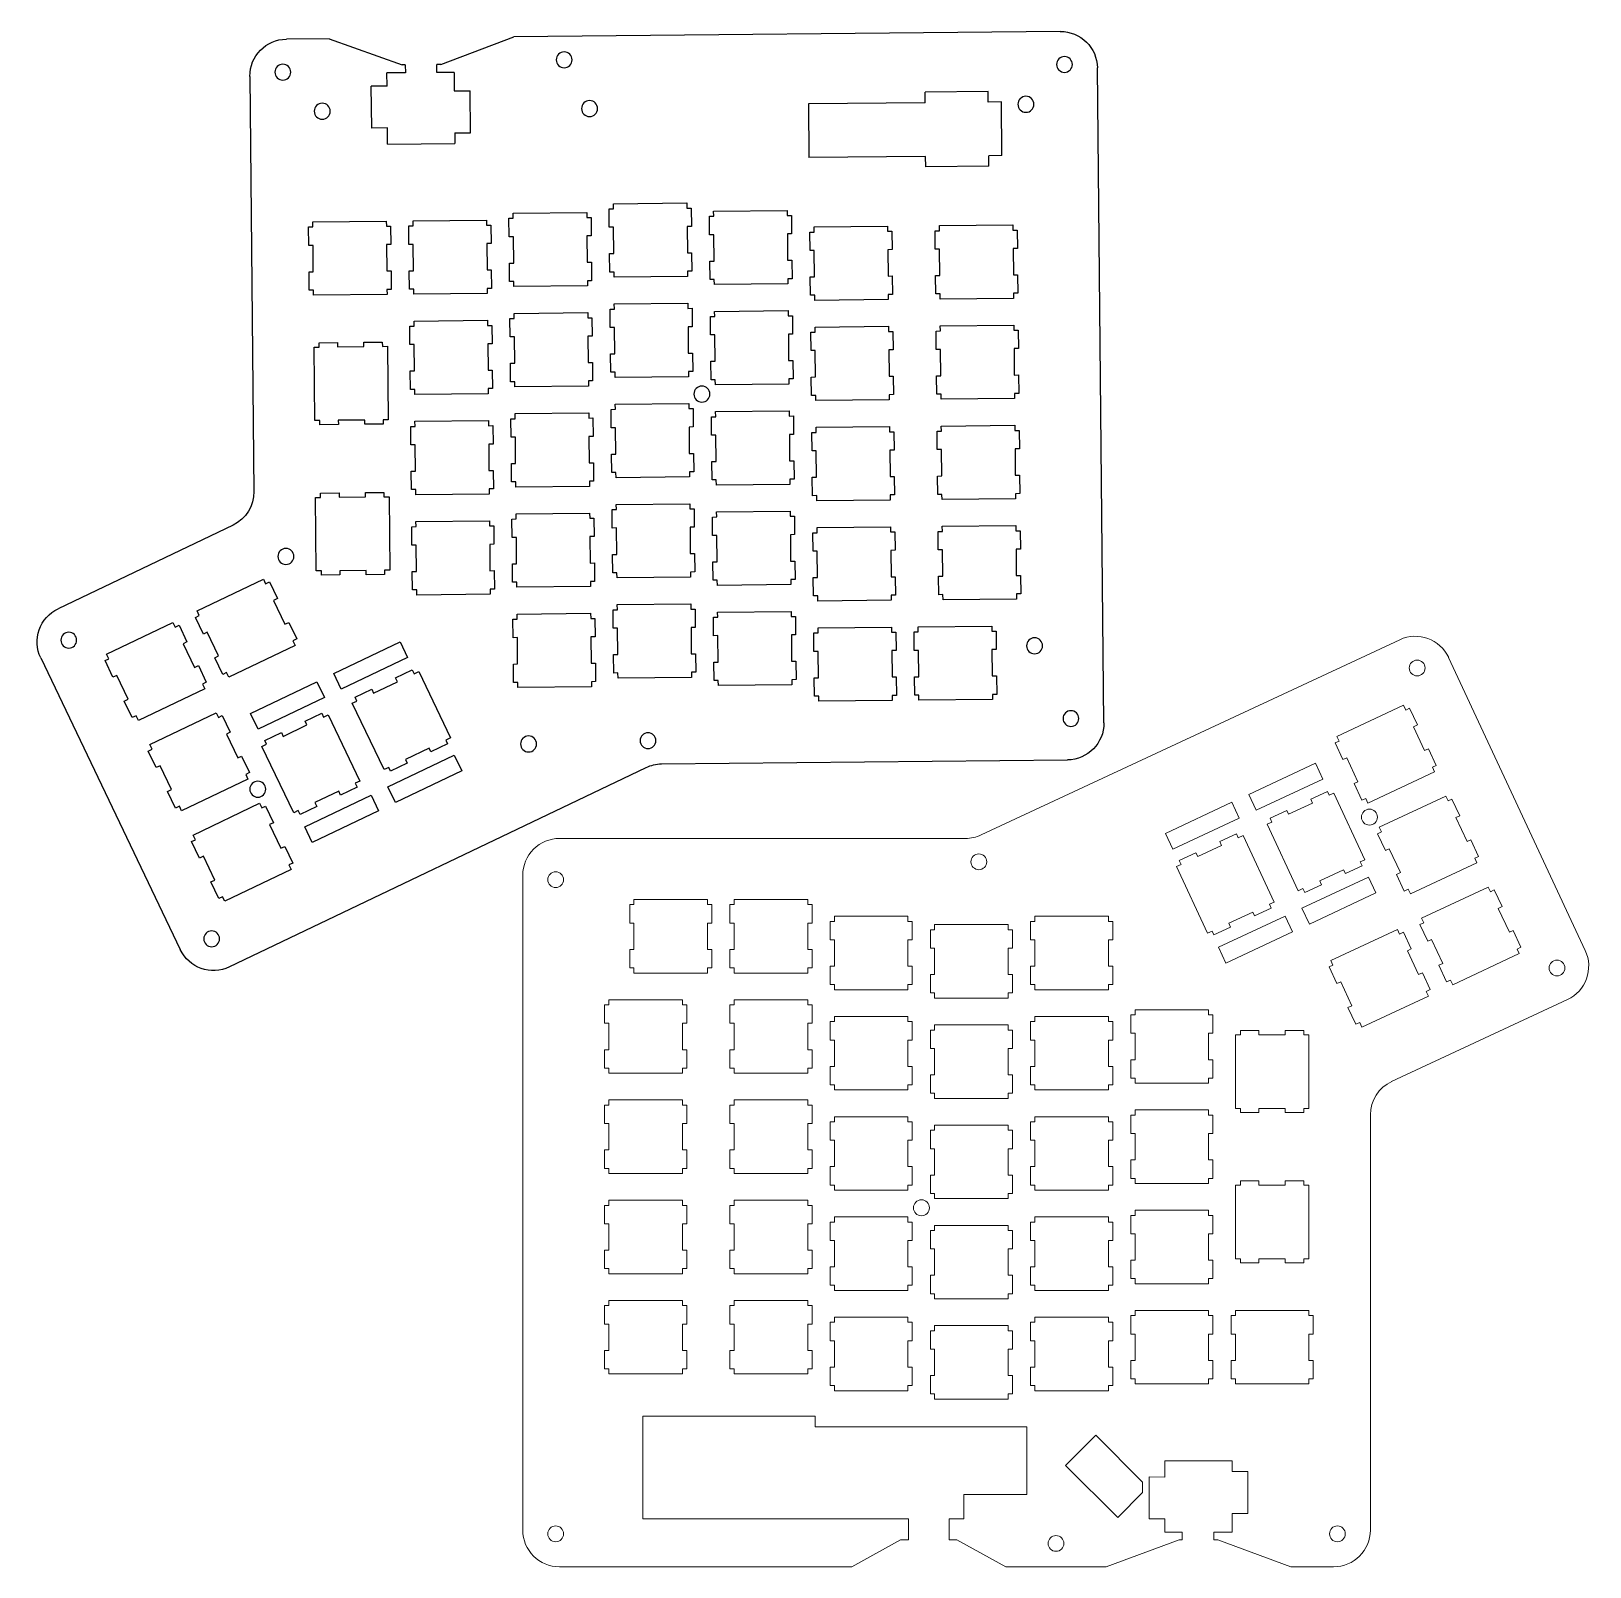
# Model space of a CAD drawing. Header units: millimetres. Extents: x 5 to 301, y 6 to 298.
import ezdxf

# ---------------------------------------------------------------- set-up
doc = ezdxf.new("R2010")
doc.units = ezdxf.units.MM
doc.layers.get('0').update_dxf_attribs({"lineweight": 25, "true_color": 0xffffff})

# ---------------------------------------------------------------- blocks, each defined once
blk = doc.blocks.new('Left_Layer 3')
at = {"color": 1, "true_color": 0xff0000}
for p, q in [((-71.28, 69.98), (32.59, 69.98)), ((46.47, 64.86), (32.59, 69.98)), ((67.69, 69.98), (53.81, 64.86)), ((67.69, 69.98), (75.8, 69.98)), ((-78.28, -61.45), (-78.28, 62.98)), ((43.98, 63.36), (43.98, 59.82)), ((43.98, 63.36), (47.25, 63.36)), ((46.47, 64.86), (47.25, 64.86)), ((47.25, 63.36), (47.25, 64.86)), ((53.25, 64.86), (53.81, 64.86)), ((53.25, 64.86), (53.25, 63.36)), ((53.25, 63.36), (56.75, 63.36)), ((56.75, 60.86), (56.75, 63.36)), ((82.8, 62.98), (82.8, -15.91)), ((43.98, 59.82), (40.99, 59.82)), ((40.99, 51.86), (40.99, 59.82)), ((56.75, 60.86), (59.75, 60.86)), ((59.75, 52.9), (59.75, 60.86)), ((-59.97, 56.71), (-57.47, 56.71)), ((-59.97, 46.51), (-59.97, 56.71)), ((-57.47, 56.71), (-57.47, 58.71)), ((-57.47, 58.71), (-45.47, 58.71)), ((-45.47, 56.71), (-45.47, 58.71)), ((-45.47, 56.71), (-23.28, 56.71)), ((-23.28, 56.71), (-23.28, 46.51)), ((43.98, 51.86), (40.99, 51.86)), ((43.98, 51.86), (43.98, 49.86)), ((56.75, 49.86), (56.75, 52.91)), ((56.75, 52.91), (59.75, 52.9)), ((56.75, 49.86), (43.98, 49.86)), ((-59.97, 46.51), (-57.47, 46.51)), ((-57.47, 44.51), (-57.47, 46.51)), ((-57.47, 44.51), (-45.47, 44.51)), ((-45.47, 44.51), (-45.47, 46.51)), ((-45.47, 46.51), (-23.28, 46.51)), ((-5.08, 36.5), (-19.05, 36.5)), ((-19.05, 36.5), (-19.05, 35.52)), ((-5.08, 35.52), (-5.08, 36.5)), ((0, 37.12), (-0.81, 37.12)), ((-0.81, 37.12), (-0.81, 33.62)), ((13.97, 38.1), (0, 38.1)), ((0, 38.1), (0, 37.12)), ((13.97, 37.12), (13.97, 38.1)), ((14.78, 37.12), (13.97, 37.12)), ((14.78, 33.62), (14.78, 37.12)), ((33.02, 36.5), (19.05, 36.5)), ((19.05, 36.5), (19.05, 35.52)), ((33.02, 35.52), (33.02, 36.5)), ((-47.94, 33.32), (-61.91, 33.32)), ((-61.91, 33.32), (-61.91, 32.34)), ((-47.94, 32.34), (-47.94, 33.32)), ((-24.13, 33.32), (-38.1, 33.32)), ((-38.1, 33.32), (-38.1, 32.34)), ((-24.13, 32.34), (-24.13, 33.32)), ((-19.05, 35.52), (-19.86, 35.52)), ((-19.86, 35.52), (-19.86, 32.02)), ((-4.27, 35.52), (-5.08, 35.52)), ((-4.27, 32.02), (-4.27, 35.52)), ((-0.81, 33.62), (0, 33.62)), ((0, 33.62), (0, 28.61)), ((13.97, 28.61), (13.97, 33.62)), ((13.97, 33.62), (14.78, 33.62)), ((19.05, 35.52), (18.24, 35.52)), ((18.24, 35.52), (18.24, 32.02)), ((33.83, 35.52), (33.02, 35.52)), ((33.83, 32.02), (33.83, 35.52)), ((38.1, 34.25), (37.29, 34.25)), ((37.29, 34.25), (37.29, 30.75)), ((52.07, 35.23), (38.1, 35.23)), ((38.1, 35.23), (38.1, 34.25)), ((52.07, 34.25), (52.07, 35.23)), ((52.88, 34.25), (52.07, 34.25)), ((52.88, 30.75), (52.88, 34.25)), ((57.15, 34.25), (56.34, 34.25)), ((56.34, 34.25), (56.34, 30.75)), ((57.15, 35.23), (57.15, 34.25)), ((71.12, 35.23), (57.15, 35.23)), ((71.12, 34.25), (71.12, 35.23)), ((71.93, 34.25), (71.12, 34.25)), ((71.93, 30.75), (71.93, 34.25)), ((-61.91, 32.34), (-62.73, 32.34)), ((-62.73, 32.34), (-62.73, 28.84)), ((-47.13, 32.34), (-47.94, 32.34)), ((-47.13, 28.84), (-47.13, 32.34)), ((-38.1, 32.34), (-38.91, 32.34)), ((-38.91, 32.34), (-38.91, 28.84)), ((-23.32, 32.34), (-24.13, 32.34)), ((-23.32, 28.84), (-23.32, 32.34)), ((-19.86, 32.02), (-19.05, 32.02)), ((-19.05, 32.02), (-19.05, 27.01)), ((-5.08, 27.01), (-5.08, 32.02)), ((-5.08, 32.02), (-4.27, 32.02)), ((18.24, 32.02), (19.05, 32.02)), ((19.05, 32.02), (19.05, 27.01)), ((33.02, 27.01), (33.02, 32.02)), ((33.02, 32.02), (33.83, 32.02)), ((37.29, 30.75), (38.1, 30.75)), ((38.1, 30.75), (38.1, 25.74)), ((52.07, 25.74), (52.07, 30.75)), ((52.07, 30.75), (52.88, 30.75)), ((56.34, 30.75), (57.15, 30.75)), ((57.15, 30.75), (57.15, 25.74)), ((71.12, 25.74), (71.12, 30.75)), ((71.12, 30.75), (71.93, 30.75)), ((-62.73, 28.84), (-61.91, 28.84)), ((-61.91, 28.84), (-61.91, 23.84)), ((-47.94, 23.84), (-47.94, 28.84)), ((-47.94, 28.84), (-47.13, 28.84)), ((-38.91, 28.84), (-38.1, 28.84)), ((-38.1, 28.84), (-38.1, 23.84)), ((-24.13, 23.84), (-24.13, 28.84)), ((-24.13, 28.84), (-23.32, 28.84)), ((-19.05, 27.01), (-19.86, 27.01)), ((-19.86, 27.01), (-19.86, 23.51)), ((-4.27, 27.01), (-5.08, 27.01)), ((-4.27, 23.51), (-4.27, 27.01)), ((0, 28.61), (-0.81, 28.61)), ((-0.81, 28.61), (-0.81, 25.11)), ((14.78, 28.61), (13.97, 28.61)), ((14.78, 25.11), (14.78, 28.61)), ((19.05, 27.01), (18.24, 27.01)), ((18.24, 27.01), (18.24, 23.51)), ((33.83, 27.01), (33.02, 27.01)), ((33.83, 23.51), (33.83, 27.01)), ((-61.91, 23.84), (-62.73, 23.84)), ((-62.73, 23.84), (-62.73, 20.34)), ((-47.13, 23.84), (-47.94, 23.84)), ((-47.13, 20.34), (-47.13, 23.84)), ((-38.1, 23.84), (-38.91, 23.84)), ((-38.91, 23.84), (-38.91, 20.34)), ((-23.32, 23.84), (-24.13, 23.84)), ((-23.32, 20.34), (-23.32, 23.84)), ((-0.81, 25.11), (0, 25.11)), ((0, 25.11), (0, 24.13)), ((0, 24.13), (13.97, 24.13)), ((13.97, 24.13), (13.97, 25.11)), ((13.97, 25.11), (14.78, 25.11)), ((38.1, 25.74), (37.29, 25.74)), ((37.29, 25.74), (37.29, 22.24)), ((52.88, 25.74), (52.07, 25.74)), ((52.88, 22.24), (52.88, 25.74)), ((57.15, 25.74), (56.34, 25.74)), ((56.34, 25.74), (56.34, 22.24)), ((71.93, 25.74), (71.12, 25.74)), ((71.93, 22.24), (71.93, 25.74)), ((-19.86, 23.51), (-19.05, 23.51)), ((-19.05, 23.51), (-19.05, 22.53)), ((-19.05, 22.53), (-5.08, 22.53)), ((-5.08, 22.53), (-5.08, 23.51)), ((-5.08, 23.51), (-4.27, 23.51)), ((18.24, 23.51), (19.05, 23.51)), ((19.05, 23.51), (19.05, 22.53)), ((19.05, 22.53), (33.02, 22.53)), ((33.02, 22.53), (33.02, 23.51)), ((33.02, 23.51), (33.83, 23.51)), ((37.29, 22.24), (38.1, 22.24)), ((38.1, 22.24), (38.1, 21.26)), ((38.1, 21.26), (52.07, 21.26)), ((52.07, 21.26), (52.07, 22.24)), ((52.07, 22.24), (52.88, 22.24)), ((56.34, 22.24), (57.15, 22.24)), ((57.15, 22.24), (57.15, 21.26)), ((57.15, 21.26), (71.12, 21.26)), ((71.12, 21.26), (71.12, 22.24)), ((71.12, 22.24), (71.93, 22.24)), ((-62.73, 20.34), (-61.91, 20.34)), ((-61.91, 20.34), (-61.91, 19.35)), ((-61.91, 19.35), (-47.94, 19.35)), ((-47.94, 19.35), (-47.94, 20.34)), ((-47.94, 20.34), (-47.13, 20.34)), ((-38.91, 20.34), (-38.1, 20.34)), ((-38.1, 20.34), (-38.1, 19.35)), ((-38.1, 19.35), (-24.13, 19.35)), ((-24.13, 19.35), (-24.13, 20.34)), ((-24.13, 20.34), (-23.32, 20.34)), ((0, 18.07), (-0.81, 18.07)), ((-0.81, 18.07), (-0.81, 14.57)), ((13.97, 19.05), (0, 19.05)), ((0, 19.05), (0, 18.07)), ((13.97, 18.07), (13.97, 19.05)), ((14.78, 18.07), (13.97, 18.07)), ((14.78, 14.57), (14.78, 18.07)), ((-19.05, 16.47), (-19.86, 16.47)), ((-19.86, 16.47), (-19.86, 12.97)), ((-5.08, 17.45), (-19.05, 17.45)), ((-19.05, 17.45), (-19.05, 16.47)), ((-5.08, 16.47), (-5.08, 17.45)), ((-4.27, 16.47), (-5.08, 16.47)), ((-4.27, 12.97), (-4.27, 16.47)), ((19.05, 16.47), (18.24, 16.47)), ((18.24, 16.47), (18.24, 12.97)), ((33.02, 17.45), (19.05, 17.45)), ((19.05, 17.45), (19.05, 16.47)), ((33.02, 16.47), (33.02, 17.45)), ((33.83, 16.47), (33.02, 16.47)), ((33.83, 12.97), (33.83, 16.47)), ((38.1, 15.2), (37.29, 15.2)), ((37.29, 15.2), (37.29, 11.7)), ((52.07, 16.18), (38.1, 16.18)), ((38.1, 16.18), (38.1, 15.2)), ((52.07, 15.2), (52.07, 16.18)), ((52.88, 15.2), (52.07, 15.2)), ((52.88, 11.7), (52.88, 15.2)), ((-61.91, 13.3), (-62.73, 13.3)), ((-62.73, 13.3), (-62.73, 9.8)), ((-47.94, 14.28), (-61.91, 14.28)), ((-61.91, 14.28), (-61.91, 13.3)), ((-47.94, 13.3), (-47.94, 14.28)), ((-47.13, 13.3), (-47.94, 13.3)), ((-47.13, 9.8), (-47.13, 13.3)), ((-38.1, 13.3), (-38.91, 13.3)), ((-38.91, 13.3), (-38.91, 9.8)), ((-24.13, 14.28), (-38.1, 14.28)), ((-38.1, 14.28), (-38.1, 13.3)), ((-24.13, 13.3), (-24.13, 14.28)), ((-23.32, 13.3), (-24.13, 13.3)), ((-23.32, 9.8), (-23.32, 13.3)), ((-19.86, 12.97), (-19.05, 12.97)), ((-19.05, 12.97), (-19.05, 7.96)), ((-5.08, 7.96), (-5.08, 12.97)), ((-5.08, 12.97), (-4.27, 12.97)), ((-0.81, 14.57), (0, 14.57)), ((0, 14.57), (0, 9.56)), ((13.97, 9.56), (13.97, 14.57)), ((13.97, 14.57), (14.78, 14.57)), ((18.24, 12.97), (19.05, 12.97)), ((19.05, 12.97), (19.05, 7.96)), ((33.02, 7.96), (33.02, 12.97)), ((33.02, 12.97), (33.83, 12.97)), ((61.63, 12.23), (58.13, 12.23)), ((58.13, 12.23), (58.13, 11.42)), ((61.63, 11.42), (61.63, 12.23)), ((70.14, 12.23), (66.64, 12.23)), ((66.64, 12.23), (66.64, 11.42)), ((70.14, 11.42), (70.14, 12.23)), ((-62.73, 9.8), (-61.91, 9.8)), ((-61.91, 9.8), (-61.91, 4.79)), ((-47.94, 4.79), (-47.94, 9.8)), ((-47.94, 9.8), (-47.13, 9.8)), ((-38.91, 9.8), (-38.1, 9.8)), ((-38.1, 9.8), (-38.1, 4.79)), ((-24.13, 4.79), (-24.13, 9.8)), ((-24.13, 9.8), (-23.32, 9.8)), ((0, 9.56), (-0.81, 9.56)), ((-0.81, 9.56), (-0.81, 6.06)), ((14.78, 9.56), (13.97, 9.56)), ((14.78, 6.06), (14.78, 9.56)), ((37.29, 11.7), (38.1, 11.7)), ((38.1, 11.7), (38.1, 6.69)), ((52.07, 6.69), (52.07, 11.7)), ((52.07, 11.7), (52.88, 11.7)), ((58.13, 11.42), (57.15, 11.42)), ((57.15, 11.42), (57.15, -2.55)), ((66.64, 11.42), (61.63, 11.42)), ((71.12, 11.42), (70.14, 11.42)), ((71.12, -2.55), (71.12, 11.42)), ((-19.05, 7.96), (-19.86, 7.96)), ((-19.86, 7.96), (-19.86, 4.46)), ((-4.27, 7.96), (-5.08, 7.96)), ((-4.27, 4.46), (-4.27, 7.96)), ((-0.81, 6.06), (0, 6.06)), ((0, 6.06), (0, 5.08)), ((13.97, 5.08), (13.97, 6.06)), ((13.97, 6.06), (14.78, 6.06)), ((19.05, 7.96), (18.24, 7.96)), ((18.24, 7.96), (18.24, 4.46)), ((33.83, 7.96), (33.02, 7.96)), ((33.83, 4.46), (33.83, 7.96)), ((38.1, 6.69), (37.29, 6.69)), ((37.29, 6.69), (37.29, 3.19)), ((52.88, 6.69), (52.07, 6.69)), ((52.88, 3.19), (52.88, 6.69)), ((-61.91, 4.79), (-62.73, 4.79)), ((-62.73, 4.79), (-62.73, 1.29)), ((-47.13, 4.79), (-47.94, 4.79)), ((-47.13, 1.29), (-47.13, 4.79)), ((-38.1, 4.79), (-38.91, 4.79)), ((-38.91, 4.79), (-38.91, 1.29)), ((-23.32, 4.79), (-24.13, 4.79)), ((-23.32, 1.29), (-23.32, 4.79)), ((-19.86, 4.46), (-19.05, 4.46)), ((-19.05, 4.46), (-19.05, 3.48)), ((-19.05, 3.48), (-5.08, 3.48)), ((-5.08, 3.48), (-5.08, 4.46)), ((-5.08, 4.46), (-4.27, 4.46)), ((0, 5.08), (13.97, 5.08)), ((18.24, 4.46), (19.05, 4.46)), ((19.05, 4.46), (19.05, 3.48)), ((19.05, 3.48), (33.02, 3.48)), ((33.02, 3.48), (33.02, 4.46)), ((33.02, 4.46), (33.83, 4.46)), ((37.29, 3.19), (38.1, 3.19)), ((38.1, 3.19), (38.1, 2.21)), ((52.07, 2.21), (52.07, 3.19)), ((52.07, 3.19), (52.88, 3.19)), ((-62.73, 1.29), (-61.91, 1.29)), ((-61.91, 1.29), (-61.91, 0.31)), ((-61.91, 0.31), (-47.94, 0.31)), ((-47.94, 0.31), (-47.94, 1.29)), ((-47.94, 1.29), (-47.13, 1.29)), ((-38.91, 1.29), (-38.1, 1.29)), ((-38.1, 1.29), (-38.1, 0.31)), ((-38.1, 0.31), (-24.13, 0.31)), ((-24.13, 0.31), (-24.13, 1.29)), ((-24.13, 1.29), (-23.32, 1.29)), ((13.97, 0), (0, 0)), ((0, 0), (0, -0.98)), ((38.1, 2.21), (52.07, 2.21)), ((-19.05, -2.58), (-19.86, -2.58)), ((-19.86, -2.58), (-19.86, -6.08)), ((-5.08, -1.6), (-19.05, -1.6)), ((-19.05, -1.6), (-19.05, -2.58)), ((-5.08, -2.58), (-5.08, -1.6)), ((-4.27, -2.58), (-5.08, -2.58)), ((-4.27, -6.08), (-4.27, -2.58)), ((0, -0.98), (-0.81, -0.98)), ((-0.81, -0.98), (-0.81, -4.48)), ((13.97, -0.98), (13.97, 0)), ((14.78, -0.98), (13.97, -0.98)), ((14.78, -4.48), (14.78, -0.98)), ((19.05, -2.58), (18.24, -2.58)), ((18.24, -2.58), (18.24, -6.08)), ((33.02, -1.6), (19.05, -1.6)), ((19.05, -1.6), (19.05, -2.58)), ((33.02, -2.58), (33.02, -1.6)), ((33.83, -2.58), (33.02, -2.58)), ((33.83, -6.08), (33.83, -2.58)), ((52.07, -2.87), (38.1, -2.87)), ((38.1, -2.87), (38.1, -3.85)), ((52.07, -3.85), (52.07, -2.87)), ((57.15, -2.55), (58.13, -2.55)), ((58.13, -2.55), (58.13, -3.36)), ((61.63, -3.36), (61.63, -2.55)), ((61.63, -2.55), (66.64, -2.55)), ((66.64, -2.55), (66.64, -3.36)), ((70.14, -3.36), (70.14, -2.55)), ((70.14, -2.55), (71.12, -2.55)), ((-61.91, -5.75), (-62.73, -5.75)), ((-62.73, -5.75), (-62.73, -9.25)), ((-47.94, -4.77), (-61.91, -4.77)), ((-61.91, -4.77), (-61.91, -5.75)), ((-47.94, -5.75), (-47.94, -4.77)), ((-47.13, -5.75), (-47.94, -5.75)), ((-47.13, -9.25), (-47.13, -5.75)), ((-38.1, -5.75), (-38.91, -5.75)), ((-38.91, -5.75), (-38.91, -9.25)), ((-24.13, -4.77), (-38.1, -4.77)), ((-38.1, -4.77), (-38.1, -5.75)), ((-24.13, -5.75), (-24.13, -4.77)), ((-23.32, -5.75), (-24.13, -5.75)), ((-23.32, -9.25), (-23.32, -5.75)), ((-0.81, -4.48), (0, -4.48)), ((0, -4.48), (0, -9.49)), ((13.97, -9.49), (13.97, -4.48)), ((13.97, -4.48), (14.78, -4.48)), ((38.1, -3.85), (37.29, -3.85)), ((37.29, -3.85), (37.29, -7.35)), ((52.88, -3.85), (52.07, -3.85)), ((52.88, -7.35), (52.88, -3.85)), ((58.13, -3.36), (61.63, -3.36)), ((66.64, -3.36), (70.14, -3.36)), ((-19.86, -6.08), (-19.05, -6.08)), ((-19.05, -6.08), (-19.05, -11.09)), ((-5.08, -11.09), (-5.08, -6.08)), ((-5.08, -6.08), (-4.27, -6.08)), ((18.24, -6.08), (19.05, -6.08)), ((19.05, -6.08), (19.05, -11.09)), ((33.02, -11.09), (33.02, -6.08)), ((33.02, -6.08), (33.83, -6.08)), ((37.29, -7.35), (38.1, -7.35)), ((38.1, -7.35), (38.1, -12.36)), ((52.07, -12.36), (52.07, -7.35)), ((52.07, -7.35), (52.88, -7.35)), ((-62.73, -9.25), (-61.91, -9.25)), ((-61.91, -9.25), (-61.91, -14.26)), ((-47.94, -14.26), (-47.94, -9.25)), ((-47.94, -9.25), (-47.13, -9.25)), ((-38.91, -9.25), (-38.1, -9.25)), ((-38.1, -9.25), (-38.1, -14.26)), ((-24.13, -14.26), (-24.13, -9.25)), ((-24.13, -9.25), (-23.32, -9.25)), ((-19.05, -11.09), (-19.86, -11.09)), ((-19.86, -11.09), (-19.86, -14.59)), ((-4.27, -11.09), (-5.08, -11.09)), ((-4.27, -14.59), (-4.27, -11.09)), ((0, -9.49), (-0.81, -9.49)), ((-0.81, -9.49), (-0.81, -12.99)), ((14.78, -9.49), (13.97, -9.49)), ((14.78, -12.99), (14.78, -9.49)), ((19.05, -11.09), (18.24, -11.09)), ((18.24, -11.09), (18.24, -14.59)), ((33.83, -11.09), (33.02, -11.09)), ((33.83, -14.59), (33.83, -11.09)), ((-61.91, -14.26), (-62.73, -14.26)), ((-62.73, -14.26), (-62.73, -17.76)), ((-47.13, -14.26), (-47.94, -14.26)), ((-47.13, -17.76), (-47.13, -14.26)), ((-38.1, -14.26), (-38.91, -14.26)), ((-38.91, -14.26), (-38.91, -17.76)), ((-23.32, -14.26), (-24.13, -14.26)), ((-23.32, -17.76), (-23.32, -14.26)), ((-19.86, -14.59), (-19.05, -14.59)), ((-19.05, -14.59), (-19.05, -15.57)), ((-5.08, -15.57), (-5.08, -14.59)), ((-5.08, -14.59), (-4.27, -14.59)), ((-0.81, -12.99), (0, -12.99)), ((0, -12.99), (0, -13.97)), ((0, -13.97), (13.97, -13.97)), ((13.97, -13.97), (13.97, -12.99)), ((13.97, -12.99), (14.78, -12.99)), ((18.24, -14.59), (19.05, -14.59)), ((19.05, -14.59), (19.05, -15.57)), ((33.02, -15.57), (33.02, -14.59)), ((33.02, -14.59), (33.83, -14.59)), ((38.1, -12.36), (37.29, -12.36)), ((37.29, -12.36), (37.29, -15.86)), ((52.88, -12.36), (52.07, -12.36)), ((52.88, -15.86), (52.88, -12.36)), ((-62.73, -17.76), (-61.91, -17.76)), ((-61.91, -17.76), (-61.91, -18.74)), ((-47.94, -18.74), (-47.94, -17.76)), ((-47.94, -17.76), (-47.13, -17.76)), ((-38.91, -17.76), (-38.1, -17.76)), ((-38.1, -17.76), (-38.1, -18.74)), ((-24.13, -18.74), (-24.13, -17.76)), ((-24.13, -17.76), (-23.32, -17.76)), ((-19.05, -15.57), (-5.08, -15.57)), ((19.05, -15.57), (33.02, -15.57)), ((37.29, -15.86), (38.1, -15.86)), ((38.1, -15.86), (38.1, -16.84)), ((38.1, -16.84), (52.07, -16.84)), ((52.07, -16.84), (52.07, -15.86)), ((52.07, -15.86), (52.88, -15.86)), ((58.13, -17.16), (57.15, -17.16)), ((57.15, -17.16), (57.15, -31.13)), ((61.63, -16.34), (58.13, -16.34)), ((58.13, -16.34), (58.13, -17.16)), ((61.63, -17.16), (61.63, -16.34)), ((66.64, -17.16), (61.63, -17.16)), ((70.14, -16.34), (66.64, -16.34)), ((66.64, -16.34), (66.64, -17.16)), ((70.14, -17.16), (70.14, -16.34)), ((71.12, -17.16), (70.14, -17.16)), ((71.12, -31.13), (71.12, -17.16)), ((-61.91, -18.74), (-47.94, -18.74)), ((-38.1, -18.74), (-24.13, -18.74)), ((-5.08, -20.65), (-19.05, -20.65)), ((-19.05, -20.65), (-19.05, -21.63)), ((-5.08, -21.63), (-5.08, -20.65)), ((0, -20.03), (-0.81, -20.03)), ((-0.81, -20.03), (-0.81, -23.53)), ((13.97, -19.05), (0, -19.05)), ((0, -19.05), (0, -20.03)), ((13.97, -20.03), (13.97, -19.05)), ((14.78, -20.03), (13.97, -20.03)), ((14.78, -23.53), (14.78, -20.03)), ((33.02, -20.65), (19.05, -20.65)), ((19.05, -20.65), (19.05, -21.63)), ((33.02, -21.63), (33.02, -20.65)), ((-19.05, -21.63), (-19.86, -21.63)), ((-19.86, -21.63), (-19.86, -25.13)), ((-4.27, -21.63), (-5.08, -21.63)), ((-4.27, -25.13), (-4.27, -21.63)), ((-0.81, -23.53), (0, -23.53)), ((0, -23.53), (0, -28.54)), ((13.97, -28.54), (13.97, -23.53)), ((13.97, -23.53), (14.78, -23.53)), ((19.05, -21.63), (18.24, -21.63)), ((18.24, -21.63), (18.24, -25.13)), ((33.83, -21.63), (33.02, -21.63)), ((33.83, -25.13), (33.83, -21.63)), ((38.1, -22.9), (37.29, -22.9)), ((37.29, -22.9), (37.29, -26.4)), ((52.07, -21.92), (38.1, -21.92)), ((38.1, -21.92), (38.1, -22.9)), ((52.07, -22.9), (52.07, -21.92)), ((52.88, -22.9), (52.07, -22.9)), ((52.88, -26.4), (52.88, -22.9)), ((86.85, -22.26), (120.26, -37.83)), ((-61.91, -24.8), (-62.73, -24.8)), ((-62.73, -24.8), (-62.73, -28.3)), ((-47.94, -23.82), (-61.91, -23.82)), ((-61.91, -23.82), (-61.91, -24.8)), ((-47.94, -24.8), (-47.94, -23.82)), ((-47.13, -24.8), (-47.94, -24.8)), ((-47.13, -28.3), (-47.13, -24.8)), ((-38.1, -24.8), (-38.91, -24.8)), ((-38.91, -24.8), (-38.91, -28.3)), ((-24.13, -23.82), (-38.1, -23.82)), ((-38.1, -23.82), (-38.1, -24.8)), ((-24.13, -24.8), (-24.13, -23.82)), ((-23.32, -24.8), (-24.13, -24.8)), ((-23.32, -28.3), (-23.32, -24.8)), ((-19.86, -25.13), (-19.05, -25.13)), ((-19.05, -25.13), (-19.05, -30.14)), ((-5.08, -30.14), (-5.08, -25.13)), ((-5.08, -25.13), (-4.27, -25.13)), ((18.24, -25.13), (19.05, -25.13)), ((19.05, -25.13), (19.05, -30.14)), ((33.02, -30.14), (33.02, -25.13)), ((33.02, -25.13), (33.83, -25.13)), ((37.29, -26.4), (38.1, -26.4)), ((38.1, -26.4), (38.1, -31.41)), ((52.07, -31.41), (52.07, -26.4)), ((52.07, -26.4), (52.88, -26.4)), ((-62.73, -28.3), (-61.91, -28.3)), ((-61.91, -28.3), (-61.91, -33.31)), ((-47.94, -33.31), (-47.94, -28.3)), ((-47.94, -28.3), (-47.13, -28.3)), ((-38.91, -28.3), (-38.1, -28.3)), ((-38.1, -28.3), (-38.1, -33.31)), ((-24.13, -33.31), (-24.13, -28.3)), ((-24.13, -28.3), (-23.32, -28.3)), ((0, -28.54), (-0.81, -28.54)), ((-0.81, -28.54), (-0.81, -32.04)), ((14.78, -28.54), (13.97, -28.54)), ((14.78, -32.04), (14.78, -28.54)), ((-19.05, -30.14), (-19.86, -30.14)), ((-19.86, -30.14), (-19.86, -33.64)), ((-4.27, -30.14), (-5.08, -30.14)), ((-4.27, -33.64), (-4.27, -30.14)), ((-0.81, -32.04), (0, -32.04)), ((0, -32.04), (0, -33.02)), ((13.97, -33.02), (13.97, -32.04)), ((13.97, -32.04), (14.78, -32.04)), ((19.05, -30.14), (18.24, -30.14)), ((18.24, -30.14), (18.24, -33.64)), ((33.83, -30.14), (33.02, -30.14)), ((33.83, -33.64), (33.83, -30.14)), ((38.1, -31.41), (37.29, -31.41)), ((37.29, -31.41), (37.29, -34.91)), ((52.88, -31.41), (52.07, -31.41)), ((52.88, -34.91), (52.88, -31.41)), ((57.15, -31.13), (58.13, -31.13)), ((58.13, -31.13), (58.13, -31.94)), ((58.13, -31.94), (61.63, -31.94)), ((61.63, -31.94), (61.63, -31.13)), ((61.63, -31.13), (66.64, -31.13)), ((66.64, -31.13), (66.64, -31.94)), ((66.64, -31.94), (70.14, -31.94)), ((70.14, -31.94), (70.14, -31.13)), ((70.14, -31.13), (71.12, -31.13)), ((-61.91, -33.31), (-62.73, -33.31)), ((-62.73, -33.31), (-62.73, -36.81)), ((-47.13, -33.31), (-47.94, -33.31)), ((-47.13, -36.81), (-47.13, -33.31)), ((-38.1, -33.31), (-38.91, -33.31)), ((-38.91, -33.31), (-38.91, -36.81)), ((-23.32, -33.31), (-24.13, -33.31)), ((-23.32, -36.81), (-23.32, -33.31)), ((-19.86, -33.64), (-19.05, -33.64)), ((-19.05, -33.64), (-19.05, -34.62)), ((-19.05, -34.62), (-5.08, -34.62)), ((-5.08, -34.62), (-5.08, -33.64)), ((-5.08, -33.64), (-4.27, -33.64)), ((0, -33.02), (13.97, -33.02)), ((18.24, -33.64), (19.05, -33.64)), ((19.05, -33.64), (19.05, -34.62)), ((19.05, -34.62), (33.02, -34.62)), ((33.02, -34.62), (33.02, -33.64)), ((33.02, -33.64), (33.83, -33.64)), ((37.29, -34.91), (38.1, -34.91)), ((38.1, -34.91), (38.1, -35.89)), ((52.07, -35.89), (52.07, -34.91)), ((52.07, -34.91), (52.88, -34.91)), ((80.03, -33.14), (78.55, -36.31)), ((80.77, -33.48), (80.03, -33.14)), ((81.18, -32.59), (80.77, -33.48)), ((93.85, -38.5), (81.18, -32.59)), ((-62.73, -36.81), (-61.91, -36.81)), ((-61.91, -36.81), (-61.91, -37.79)), ((-61.91, -37.79), (-47.94, -37.79)), ((-47.94, -37.79), (-47.94, -36.81)), ((-47.94, -36.81), (-47.13, -36.81)), ((-38.91, -36.81), (-38.1, -36.81)), ((-38.1, -36.81), (-38.1, -37.79)), ((-38.1, -37.79), (-24.13, -37.79)), ((-24.13, -37.79), (-24.13, -36.81)), ((-24.13, -36.81), (-23.32, -36.81)), ((13.97, -38.1), (0, -38.1)), ((0, -38.1), (0, -39.08)), ((13.97, -39.08), (13.97, -38.1)), ((38.1, -35.89), (52.07, -35.89)), ((79.29, -36.65), (77.17, -41.19)), ((78.55, -36.31), (79.29, -36.65)), ((93.43, -39.39), (93.85, -38.5)), ((-19.05, -40.68), (-19.86, -40.68)), ((-19.86, -40.68), (-19.86, -44.18)), ((-5.08, -39.7), (-19.05, -39.7)), ((-19.05, -39.7), (-19.05, -40.68)), ((-5.08, -40.68), (-5.08, -39.7)), ((-4.27, -40.68), (-5.08, -40.68)), ((-4.27, -44.18), (-4.27, -40.68)), ((0, -39.08), (-0.81, -39.08)), ((-0.81, -39.08), (-0.81, -42.58)), ((14.78, -39.08), (13.97, -39.08)), ((14.78, -42.58), (14.78, -39.08)), ((19.05, -40.68), (18.24, -40.68)), ((18.24, -40.68), (18.24, -44.18)), ((33.02, -39.7), (19.05, -39.7)), ((19.05, -39.7), (19.05, -40.68)), ((33.02, -40.68), (33.02, -39.7)), ((33.83, -40.68), (33.02, -40.68)), ((33.83, -44.18), (33.83, -40.68)), ((76.44, -40.85), (74.96, -44.02)), ((77.17, -41.19), (76.44, -40.85)), ((92.69, -42.9), (94.17, -39.73)), ((94.17, -39.73), (93.43, -39.39)), ((97.3, -41.19), (95.82, -44.36)), ((98.03, -41.53), (97.3, -41.19)), ((98.45, -40.64), (98.03, -41.53)), ((111.11, -46.55), (98.45, -40.64)), ((-57.15, -43.85), (-57.96, -43.85)), ((-57.96, -43.85), (-57.96, -47.35)), ((-43.18, -42.87), (-57.15, -42.87)), ((-57.15, -42.87), (-57.15, -43.85)), ((-43.18, -43.85), (-43.18, -42.87)), ((-42.37, -43.85), (-43.18, -43.85)), ((-42.37, -47.35), (-42.37, -43.85)), ((-38.1, -43.85), (-38.91, -43.85)), ((-38.91, -43.85), (-38.91, -47.35)), ((-24.13, -42.87), (-38.1, -42.87)), ((-38.1, -42.87), (-38.1, -43.85)), ((-24.13, -43.85), (-24.13, -42.87)), ((-23.32, -43.85), (-24.13, -43.85)), ((-23.32, -47.35), (-23.32, -43.85)), ((-19.86, -44.18), (-19.05, -44.18)), ((-19.05, -44.18), (-19.05, -49.19)), ((-5.08, -49.19), (-5.08, -44.18)), ((-5.08, -44.18), (-4.27, -44.18)), ((-0.81, -42.58), (0, -42.58)), ((0, -42.58), (0, -47.59)), ((13.97, -47.59), (13.97, -42.58)), ((13.97, -42.58), (14.78, -42.58)), ((18.24, -44.18), (19.05, -44.18)), ((19.05, -44.18), (19.05, -49.19)), ((33.02, -49.19), (33.02, -44.18)), ((33.02, -44.18), (33.83, -44.18)), ((74.96, -44.02), (75.69, -44.36)), ((75.69, -44.36), (75.28, -45.25)), ((89.83, -47.1), (91.95, -42.56)), ((91.95, -42.56), (92.69, -42.9)), ((95.82, -44.36), (96.55, -44.7)), ((-57.96, -47.35), (-57.15, -47.35)), ((-57.15, -47.35), (-57.15, -52.36)), ((-43.18, -52.36), (-43.18, -47.35)), ((-43.18, -47.35), (-42.37, -47.35)), ((-38.91, -47.35), (-38.1, -47.35)), ((-38.1, -47.35), (-38.1, -52.36)), ((-24.13, -52.36), (-24.13, -47.35)), ((-24.13, -47.35), (-23.32, -47.35)), ((55.33, -44.78), (53.93, -47.77)), ((67.99, -50.68), (55.33, -44.78)), ((75.28, -45.25), (87.94, -51.16)), ((90.57, -47.44), (89.83, -47.1)), ((96.55, -44.7), (94.44, -49.24)), ((123.64, -47.14), (97.68, -102.82)), ((110.69, -47.43), (111.11, -46.55)), ((-19.05, -49.19), (-19.86, -49.19)), ((-19.86, -49.19), (-19.86, -52.69)), ((-4.27, -49.19), (-5.08, -49.19)), ((-4.27, -52.69), (-4.27, -49.19)), ((0, -47.59), (-0.81, -47.59)), ((-0.81, -47.59), (-0.81, -51.09)), ((14.78, -47.59), (13.97, -47.59)), ((14.78, -51.09), (14.78, -47.59)), ((19.05, -49.19), (18.24, -49.19)), ((18.24, -49.19), (18.24, -52.69)), ((33.83, -49.19), (33.02, -49.19)), ((33.83, -52.69), (33.83, -49.19)), ((53.08, -50.12), (52.73, -50.85)), ((56.25, -51.6), (53.08, -50.12)), ((53.93, -47.77), (66.59, -53.67)), ((87.94, -51.16), (88.35, -50.27)), ((88.35, -50.27), (89.09, -50.61)), ((89.09, -50.61), (90.57, -47.44)), ((93.7, -48.9), (92.22, -52.07)), ((94.44, -49.24), (93.7, -48.9)), ((109.95, -50.95), (111.43, -47.78)), ((111.43, -47.78), (110.69, -47.43)), ((-57.15, -52.36), (-57.96, -52.36)), ((-57.96, -52.36), (-57.96, -55.86)), ((-42.37, -52.36), (-43.18, -52.36)), ((-42.37, -55.86), (-42.37, -52.36)), ((-38.1, -52.36), (-38.91, -52.36)), ((-38.91, -52.36), (-38.91, -55.86)), ((-23.32, -52.36), (-24.13, -52.36)), ((-23.32, -55.86), (-23.32, -52.36)), ((-19.86, -52.69), (-19.05, -52.69)), ((-19.05, -52.69), (-19.05, -53.67)), ((-5.08, -53.67), (-5.08, -52.69)), ((-5.08, -52.69), (-4.27, -52.69)), ((-0.81, -51.09), (0, -51.09)), ((0, -51.09), (0, -52.07)), ((0, -52.07), (13.97, -52.07)), ((13.97, -52.07), (13.97, -51.09)), ((13.97, -51.09), (14.78, -51.09)), ((18.24, -52.69), (19.05, -52.69)), ((19.05, -52.69), (19.05, -53.67)), ((33.02, -53.67), (33.02, -52.69)), ((33.02, -52.69), (33.83, -52.69)), ((51.84, -50.44), (45.94, -63.1)), ((52.73, -50.85), (51.84, -50.44)), ((55.91, -52.33), (56.25, -51.6)), ((60.44, -54.45), (55.91, -52.33)), ((66.59, -53.67), (67.99, -50.68)), ((71.21, -52.18), (69.81, -55.17)), ((83.87, -58.09), (71.21, -52.18)), ((92.22, -52.07), (92.96, -52.41)), ((92.96, -52.41), (92.54, -53.3)), ((92.54, -53.3), (105.2, -59.21)), ((107.1, -55.15), (109.21, -50.61)), ((109.21, -50.61), (109.95, -50.95)), ((-57.96, -55.86), (-57.15, -55.86)), ((-57.15, -55.86), (-57.15, -56.84)), ((-43.18, -56.84), (-43.18, -55.86)), ((-43.18, -55.86), (-42.37, -55.86)), ((-38.91, -55.86), (-38.1, -55.86)), ((-38.1, -55.86), (-38.1, -56.84)), ((-24.13, -56.84), (-24.13, -55.86)), ((-24.13, -55.86), (-23.32, -55.86)), ((-19.05, -53.67), (-5.08, -53.67)), ((19.05, -53.67), (33.02, -53.67)), ((60.79, -53.71), (60.44, -54.45)), ((63.96, -55.19), (60.79, -53.71)), ((63.62, -55.93), (63.96, -55.19)), ((64.51, -56.34), (63.62, -55.93)), ((69.81, -55.17), (82.47, -61.08)), ((106.35, -58.66), (107.84, -55.49)), ((107.84, -55.49), (107.1, -55.15)), ((-57.15, -56.84), (-43.18, -56.84)), ((-38.1, -56.84), (-24.13, -56.84)), ((58.6, -69), (64.51, -56.34)), ((69.11, -58.49), (63.2, -71.15)), ((70, -58.91), (69.11, -58.49)), ((70.34, -58.17), (70, -58.91)), ((73.51, -59.65), (70.34, -58.17)), ((82.47, -61.08), (83.87, -58.09)), ((89.25, -58.45), (87.77, -61.62)), ((89.98, -58.79), (89.25, -58.45)), ((90.4, -57.9), (89.98, -58.79)), ((103.06, -63.81), (90.4, -57.9)), ((105.2, -59.21), (105.62, -58.32)), ((105.62, -58.32), (106.35, -58.66)), ((73.17, -60.38), (73.51, -59.65)), ((77.71, -62.5), (73.17, -60.38)), ((78.05, -61.76), (77.71, -62.5)), ((81.22, -63.24), (78.05, -61.76)), ((88.5, -61.97), (86.39, -66.5)), ((87.77, -61.62), (88.5, -61.97)), ((45.94, -63.1), (46.83, -63.51)), ((46.83, -63.51), (46.48, -64.25)), ((46.48, -64.25), (49.66, -65.73)), ((49.66, -65.73), (50, -64.99)), ((50, -64.99), (54.54, -67.11)), ((75.86, -77.06), (81.77, -64.39)), ((80.88, -63.98), (81.22, -63.24)), ((81.77, -64.39), (80.88, -63.98)), ((101.9, -68.21), (103.38, -65.04)), ((102.64, -64.7), (103.06, -63.81)), ((103.38, -65.04), (102.64, -64.7)), ((45.23, -66.41), (43.84, -69.41)), ((57.9, -72.32), (45.23, -66.41)), ((54.54, -67.11), (54.2, -67.85)), ((54.2, -67.85), (57.37, -69.32)), ((85.65, -66.16), (84.17, -69.33)), ((86.39, -66.5), (85.65, -66.16)), ((99.05, -72.41), (101.17, -67.87)), ((101.17, -67.87), (101.9, -68.21)), ((5.85, -68.45), (-71.28, -68.45)), ((88.38, -106.2), (8.81, -69.11)), ((43.84, -69.41), (56.5, -75.31)), ((57.37, -69.32), (57.71, -68.59)), ((57.71, -68.59), (58.6, -69)), ((84.17, -69.33), (84.91, -69.68)), ((84.91, -69.68), (84.49, -70.57)), ((84.49, -70.57), (97.15, -76.47)), ((56.5, -75.31), (57.9, -72.32)), ((61.12, -73.82), (59.72, -76.81)), ((73.78, -79.73), (61.12, -73.82)), ((63.2, -71.15), (64.09, -71.56)), ((64.09, -71.56), (63.75, -72.3)), ((63.75, -72.3), (66.92, -73.78)), ((66.92, -73.78), (67.26, -73.05)), ((67.26, -73.05), (71.8, -75.16)), ((98.31, -75.93), (99.79, -72.75)), ((99.79, -72.75), (99.05, -72.41)), ((59.72, -76.81), (72.38, -82.72)), ((71.8, -75.16), (71.46, -75.9)), ((71.46, -75.9), (74.63, -77.38)), ((74.63, -77.38), (74.98, -76.64)), ((74.98, -76.64), (75.86, -77.06)), ((81.2, -75.72), (79.72, -78.89)), ((81.93, -76.06), (81.2, -75.72)), ((82.35, -75.17), (81.93, -76.06)), ((95.01, -81.08), (82.35, -75.17)), ((97.15, -76.47), (97.57, -75.58)), ((97.57, -75.58), (98.31, -75.93)), ((72.38, -82.72), (73.78, -79.73)), ((80.45, -79.23), (78.34, -83.77)), ((79.72, -78.89), (80.45, -79.23)), ((93.85, -85.48), (95.33, -82.31)), ((94.59, -81.97), (95.01, -81.08)), ((95.33, -82.31), (94.59, -81.97)), ((77.6, -83.43), (76.12, -86.6)), ((78.34, -83.77), (77.6, -83.43)), ((91, -89.68), (93.11, -85.14)), ((93.11, -85.14), (93.85, -85.48)), ((76.12, -86.6), (76.86, -86.94)), ((76.86, -86.94), (76.44, -87.83)), ((76.44, -87.83), (89.1, -93.74)), ((90.25, -93.19), (91.73, -90.02)), ((91.73, -90.02), (91, -89.68)), ((89.1, -93.74), (89.52, -92.85)), ((89.52, -92.85), (90.25, -93.19))]:
    blk.add_line(p, q, dxfattribs=at)
for centre, radius in [((-72.02, 63.71), 1.5), ((23.05, 65.53), 1.5), ((76.53, 63.71), 1.5), ((-64.62, 56.21), 1.52), ((18.31, 56.21), 1.52), ((69.11, 56.21), 1.52), ((-2.51, 1.75), 1.52), ((76.86, -28.32), 1.52), ((118.28, -43.82), 1.5), ((-65.25, -46.71), 1.52), ((-72.02, -60.6), 1.5), ((8.39, -64.01), 1.5), ((31.09, -64.41), 1.52), ((82.63, -72.49), 1.52), ((91.69, -100.84), 1.5)]:
    blk.add_circle(centre, radius, dxfattribs=at)
for centre, start, end in [((-71.28, 62.98), 90, 180), ((75.8, 62.98), 0, 90), ((89.8, -15.91), 180, 245.0019), ((117.3, -44.18), 335.0002, 65.0019), ((-71.28, -61.45), 180, 270), ((5.85, -75.45), 65.0046, 90), ((91.33, -99.86), 245.0046, 335.0002)]:
    blk.add_arc(centre, 7, start, end, dxfattribs=at)
blk = doc.blocks.new('Right')
at = {"color": 1, "linetype": 'Continuous', "lineweight": 5, "true_color": 0xff0000}
for p, q in [((-68.5, 70.96), (-76.62, 70.96)), ((-68.5, 70.96), (-54.62, 65.84)), ((-47.28, 65.84), (-33.4, 70.96)), ((-14.33, 70.96), (-33.4, 70.96)), ((-14.33, 70.96), (-5.02, 65.84)), ((5.66, 65.84), (14.96, 70.96)), ((70.47, 70.96), (14.96, 70.96)), ((-54.62, 65.84), (-53.84, 65.84)), ((-53.84, 64.34), (-53.84, 65.84)), ((-47.84, 65.84), (-47.84, 64.34)), ((-47.84, 65.84), (-47.28, 65.84)), ((-5.05, 65.84), (-3.55, 65.84)), ((-3.55, 65.84), (-3.55, 61.84)), ((4.16, 65.84), (4.16, 61.84)), ((4.16, 65.84), (5.66, 65.84)), ((-83.62, 63.96), (-83.62, -14.93)), ((-57.34, 64.34), (-57.34, 60.8)), ((-53.84, 64.34), (-57.34, 64.34)), ((-44.57, 64.34), (-47.84, 64.34)), ((-44.57, 61.84), (-44.57, 64.34)), ((77.47, -60.47), (77.47, 63.96)), ((-57.34, 60.8), (-60.33, 60.8)), ((-60.33, 52.84), (-60.33, 60.8)), ((-44.57, 61.84), (-41.57, 61.84)), ((-41.57, 53.88), (-41.57, 61.84)), ((-35.59, 61.59), (-40.34, 56.85)), ((-35.59, 61.59), (-25.69, 51.7)), ((-3.55, 61.84), (-6.34, 61.84)), ((-6.34, 61.84), (-6.34, 57.19)), ((54.66, 61.84), (4.16, 61.84)), ((54.66, 42.34), (54.66, 61.84)), ((-40.34, 56.85), (-40.34, 54.85)), ((-18.34, 57.19), (-6.34, 57.19)), ((-18.34, 44.34), (-18.34, 57.19)), ((-44.57, 50.84), (-44.57, 53.89)), ((-44.57, 53.89), (-41.57, 53.88)), ((-40.34, 54.85), (-31.44, 45.95)), ((-57.34, 52.84), (-60.33, 52.84)), ((-57.34, 52.84), (-57.34, 50.84)), ((-57.34, 50.84), (-44.57, 50.84)), ((-25.69, 51.7), (-31.44, 45.95)), ((21.88, 44.34), (-18.34, 44.34)), ((21.88, 44.34), (21.88, 42.34)), ((21.88, 42.34), (54.66, 42.34)), ((-14.78, 39.08), (-0.81, 39.08)), ((-14.78, 38.1), (-14.78, 39.08)), ((-0.81, 39.08), (-0.81, 38.1)), ((-71.93, 36.21), (-57.96, 36.21)), ((-71.93, 35.23), (-71.93, 36.21)), ((-57.96, 36.21), (-57.96, 35.23)), ((-52.88, 36.21), (-38.91, 36.21)), ((-52.88, 35.23), (-52.88, 36.21)), ((-38.91, 36.21), (-38.91, 35.23)), ((-34.65, 33), (-34.65, 36.5)), ((-34.65, 36.5), (-33.83, 36.5)), ((-33.83, 37.48), (-19.86, 37.48)), ((-33.83, 36.5), (-33.83, 37.48)), ((-19.86, 37.48), (-19.86, 36.5)), ((-19.86, 36.5), (-19.05, 36.5)), ((-19.05, 36.5), (-19.05, 33)), ((-15.6, 34.6), (-15.6, 38.1)), ((-15.6, 38.1), (-14.78, 38.1)), ((-0.81, 38.1), (0, 38.1)), ((0, 38.1), (0, 34.6)), ((3.45, 33), (3.45, 36.5)), ((3.45, 36.5), (4.27, 36.5)), ((4.27, 37.48), (18.24, 37.48)), ((4.27, 36.5), (4.27, 37.48)), ((18.24, 37.48), (18.24, 36.5)), ((18.24, 36.5), (19.05, 36.5)), ((19.05, 36.5), (19.05, 33)), ((-72.75, 31.73), (-72.75, 35.23)), ((-72.75, 35.23), (-71.93, 35.23)), ((-57.96, 35.23), (-57.15, 35.23)), ((-57.15, 35.23), (-57.15, 31.73)), ((-53.7, 31.73), (-53.7, 35.23)), ((-53.7, 35.23), (-52.88, 35.23)), ((-38.91, 35.23), (-38.1, 35.23)), ((-38.1, 35.23), (-38.1, 31.73)), ((-33.83, 33), (-34.65, 33)), ((-33.83, 27.99), (-33.83, 33)), ((-19.05, 33), (-19.86, 33)), ((-19.86, 33), (-19.86, 27.99)), ((-14.78, 34.6), (-15.6, 34.6)), ((-14.78, 29.59), (-14.78, 34.6)), ((0, 34.6), (-0.81, 34.6)), ((-0.81, 34.6), (-0.81, 29.59)), ((4.27, 33), (3.45, 33)), ((4.27, 27.99), (4.27, 33)), ((19.05, 33), (18.24, 33)), ((18.24, 33), (18.24, 27.99)), ((22.5, 29.82), (22.5, 33.32)), ((22.5, 33.32), (23.32, 33.32)), ((23.32, 34.31), (37.29, 34.31)), ((23.32, 33.32), (23.32, 34.31)), ((37.29, 34.31), (37.29, 33.32)), ((37.29, 33.32), (38.1, 33.32)), ((38.1, 33.32), (38.1, 29.82)), ((46.32, 29.82), (46.32, 33.32)), ((46.32, 33.32), (47.13, 33.32)), ((47.13, 34.31), (61.1, 34.31)), ((47.13, 33.32), (47.13, 34.31)), ((61.1, 34.31), (61.1, 33.32)), ((61.1, 33.32), (61.91, 33.32)), ((61.91, 33.32), (61.91, 29.82)), ((-71.93, 31.73), (-72.75, 31.73)), ((-71.93, 26.72), (-71.93, 31.73)), ((-57.15, 31.73), (-57.96, 31.73)), ((-57.96, 31.73), (-57.96, 26.72)), ((-52.88, 31.73), (-53.7, 31.73)), ((-52.88, 26.72), (-52.88, 31.73)), ((-38.1, 31.73), (-38.91, 31.73)), ((-38.91, 31.73), (-38.91, 26.72)), ((23.32, 29.82), (22.5, 29.82)), ((23.32, 24.82), (23.32, 29.82)), ((38.1, 29.82), (37.29, 29.82)), ((37.29, 29.82), (37.29, 24.82)), ((47.13, 29.82), (46.32, 29.82)), ((47.13, 24.82), (47.13, 29.82)), ((61.91, 29.82), (61.1, 29.82)), ((61.1, 29.82), (61.1, 24.82)), ((-72.75, 23.22), (-72.75, 26.72)), ((-72.75, 26.72), (-71.93, 26.72)), ((-57.96, 26.72), (-57.15, 26.72)), ((-57.15, 26.72), (-57.15, 23.22)), ((-53.7, 23.22), (-53.7, 26.72)), ((-53.7, 26.72), (-52.88, 26.72)), ((-38.91, 26.72), (-38.1, 26.72)), ((-38.1, 26.72), (-38.1, 23.22)), ((-34.65, 24.49), (-34.65, 27.99)), ((-34.65, 27.99), (-33.83, 27.99)), ((-19.86, 27.99), (-19.05, 27.99)), ((-19.05, 27.99), (-19.05, 24.49)), ((-15.6, 26.09), (-15.6, 29.59)), ((-15.6, 29.59), (-14.78, 29.59)), ((-0.81, 29.59), (0, 29.59)), ((0, 29.59), (0, 26.09)), ((3.45, 24.49), (3.45, 27.99)), ((3.45, 27.99), (4.27, 27.99)), ((18.24, 27.99), (19.05, 27.99)), ((19.05, 27.99), (19.05, 24.49)), ((-33.83, 24.49), (-34.65, 24.49)), ((-33.83, 23.51), (-33.83, 24.49)), ((-19.05, 24.49), (-19.86, 24.49)), ((-19.86, 24.49), (-19.86, 23.51)), ((-14.78, 26.09), (-15.6, 26.09)), ((-14.78, 25.11), (-14.78, 26.09)), ((-0.81, 25.11), (-14.78, 25.11)), ((0, 26.09), (-0.81, 26.09)), ((-0.81, 26.09), (-0.81, 25.11)), ((4.27, 24.49), (3.45, 24.49)), ((4.27, 23.51), (4.27, 24.49)), ((19.05, 24.49), (18.24, 24.49)), ((18.24, 24.49), (18.24, 23.51)), ((22.5, 21.32), (22.5, 24.82)), ((22.5, 24.82), (23.32, 24.82)), ((37.29, 24.82), (38.1, 24.82)), ((38.1, 24.82), (38.1, 21.32)), ((46.32, 21.32), (46.32, 24.82)), ((46.32, 24.82), (47.13, 24.82)), ((61.1, 24.82), (61.91, 24.82)), ((61.91, 24.82), (61.91, 21.32)), ((-71.93, 23.22), (-72.75, 23.22)), ((-71.93, 22.24), (-71.93, 23.22)), ((-57.96, 22.24), (-71.93, 22.24)), ((-57.15, 23.22), (-57.96, 23.22)), ((-57.96, 23.22), (-57.96, 22.24)), ((-52.88, 23.22), (-53.7, 23.22)), ((-52.88, 22.24), (-52.88, 23.22)), ((-38.91, 22.24), (-52.88, 22.24)), ((-38.1, 23.22), (-38.91, 23.22)), ((-38.91, 23.22), (-38.91, 22.24)), ((-19.86, 23.51), (-33.83, 23.51)), ((18.24, 23.51), (4.27, 23.51)), ((23.32, 21.32), (22.5, 21.32)), ((23.32, 20.34), (23.32, 21.32)), ((38.1, 21.32), (37.29, 21.32)), ((37.29, 21.32), (37.29, 20.34)), ((47.13, 21.32), (46.32, 21.32)), ((47.13, 20.34), (47.13, 21.32)), ((61.91, 21.32), (61.1, 21.32)), ((61.1, 21.32), (61.1, 20.34)), ((-33.83, 18.43), (-19.86, 18.43)), ((-33.83, 17.45), (-33.83, 18.43)), ((-19.86, 18.43), (-19.86, 17.45)), ((-15.6, 15.55), (-15.6, 19.05)), ((-15.6, 19.05), (-14.78, 19.05)), ((-14.78, 20.03), (-0.81, 20.03)), ((-14.78, 19.05), (-14.78, 20.03)), ((-0.81, 20.03), (-0.81, 19.05)), ((-0.81, 19.05), (0, 19.05)), ((0, 19.05), (0, 15.55)), ((4.27, 18.43), (18.24, 18.43)), ((4.27, 17.45), (4.27, 18.43)), ((18.24, 18.43), (18.24, 17.45)), ((37.29, 20.34), (23.32, 20.34)), ((61.1, 20.34), (47.13, 20.34)), ((-53.7, 12.68), (-53.7, 16.18)), ((-53.7, 16.18), (-52.88, 16.18)), ((-52.88, 17.16), (-38.91, 17.16)), ((-52.88, 16.18), (-52.88, 17.16)), ((-38.91, 17.16), (-38.91, 16.18)), ((-38.91, 16.18), (-38.1, 16.18)), ((-38.1, 16.18), (-38.1, 12.68)), ((-34.65, 13.95), (-34.65, 17.45)), ((-34.65, 17.45), (-33.83, 17.45)), ((-19.86, 17.45), (-19.05, 17.45)), ((-19.05, 17.45), (-19.05, 13.95)), ((-14.78, 15.55), (-15.6, 15.55)), ((-14.78, 10.54), (-14.78, 15.55)), ((0, 15.55), (-0.81, 15.55)), ((-0.81, 15.55), (-0.81, 10.54)), ((3.45, 13.95), (3.45, 17.45)), ((3.45, 17.45), (4.27, 17.45)), ((18.24, 17.45), (19.05, 17.45)), ((19.05, 17.45), (19.05, 13.95)), ((23.32, 15.26), (37.29, 15.26)), ((23.32, 14.28), (23.32, 15.26)), ((37.29, 15.26), (37.29, 14.28)), ((47.13, 15.26), (61.1, 15.26)), ((47.13, 14.28), (47.13, 15.26)), ((61.1, 15.26), (61.1, 14.28)), ((-71.93, -1.57), (-71.93, 12.4)), ((-71.93, 12.4), (-70.95, 12.4)), ((-70.95, 12.4), (-70.95, 13.21)), ((-70.95, 13.21), (-67.45, 13.21)), ((-67.45, 13.21), (-67.45, 12.4)), ((-67.45, 12.4), (-62.44, 12.4)), ((-62.44, 12.4), (-62.44, 13.21)), ((-62.44, 13.21), (-58.94, 13.21)), ((-58.94, 13.21), (-58.94, 12.4)), ((-58.94, 12.4), (-57.96, 12.4)), ((-57.96, 12.4), (-57.96, -1.57)), ((-52.88, 12.68), (-53.7, 12.68)), ((-52.88, 7.67), (-52.88, 12.68)), ((-38.1, 12.68), (-38.91, 12.68)), ((-38.91, 12.68), (-38.91, 7.67)), ((-33.83, 13.95), (-34.65, 13.95)), ((-33.83, 8.94), (-33.83, 13.95)), ((-19.05, 13.95), (-19.86, 13.95)), ((-19.86, 13.95), (-19.86, 8.94)), ((4.27, 13.95), (3.45, 13.95)), ((4.27, 8.94), (4.27, 13.95)), ((19.05, 13.95), (18.24, 13.95)), ((18.24, 13.95), (18.24, 8.94)), ((22.5, 10.78), (22.5, 14.28)), ((22.5, 14.28), (23.32, 14.28)), ((37.29, 14.28), (38.1, 14.28)), ((38.1, 14.28), (38.1, 10.78)), ((46.32, 10.78), (46.32, 14.28)), ((46.32, 14.28), (47.13, 14.28)), ((61.1, 14.28), (61.91, 14.28)), ((61.91, 14.28), (61.91, 10.78)), ((-34.65, 5.44), (-34.65, 8.94)), ((-34.65, 8.94), (-33.83, 8.94)), ((-19.86, 8.94), (-19.05, 8.94)), ((-19.05, 8.94), (-19.05, 5.44)), ((-15.6, 7.04), (-15.6, 10.54)), ((-15.6, 10.54), (-14.78, 10.54)), ((-0.81, 10.54), (0, 10.54)), ((0, 10.54), (0, 7.04)), ((3.45, 5.44), (3.45, 8.94)), ((3.45, 8.94), (4.27, 8.94)), ((18.24, 8.94), (19.05, 8.94)), ((19.05, 8.94), (19.05, 5.44)), ((23.32, 10.78), (22.5, 10.78)), ((23.32, 5.77), (23.32, 10.78)), ((38.1, 10.78), (37.29, 10.78)), ((37.29, 10.78), (37.29, 5.77)), ((47.13, 10.78), (46.32, 10.78)), ((47.13, 5.77), (47.13, 10.78)), ((61.91, 10.78), (61.1, 10.78)), ((61.1, 10.78), (61.1, 5.77)), ((-53.7, 4.17), (-53.7, 7.67)), ((-53.7, 7.67), (-52.88, 7.67)), ((-38.91, 7.67), (-38.1, 7.67)), ((-38.1, 7.67), (-38.1, 4.17)), ((-14.78, 7.04), (-15.6, 7.04)), ((-14.78, 6.06), (-14.78, 7.04)), ((-0.81, 6.06), (-14.78, 6.06)), ((0, 7.04), (-0.81, 7.04)), ((-0.81, 7.04), (-0.81, 6.06)), ((-52.88, 4.17), (-53.7, 4.17)), ((-52.88, 3.19), (-52.88, 4.17)), ((-38.91, 3.19), (-52.88, 3.19)), ((-38.1, 4.17), (-38.91, 4.17)), ((-38.91, 4.17), (-38.91, 3.19)), ((-33.83, 5.44), (-34.65, 5.44)), ((-33.83, 4.46), (-33.83, 5.44)), ((-19.86, 4.46), (-33.83, 4.46)), ((-19.05, 5.44), (-19.86, 5.44)), ((-19.86, 5.44), (-19.86, 4.46)), ((4.27, 5.44), (3.45, 5.44)), ((4.27, 4.46), (4.27, 5.44)), ((18.24, 4.46), (4.27, 4.46)), ((19.05, 5.44), (18.24, 5.44)), ((18.24, 5.44), (18.24, 4.46)), ((22.5, 2.27), (22.5, 5.77)), ((22.5, 5.77), (23.32, 5.77)), ((37.29, 5.77), (38.1, 5.77)), ((38.1, 5.77), (38.1, 2.27)), ((46.32, 2.27), (46.32, 5.77)), ((46.32, 5.77), (47.13, 5.77)), ((61.1, 5.77), (61.91, 5.77)), ((61.91, 5.77), (61.91, 2.27)), ((-15.6, -3.5), (-15.6, 0)), ((-15.6, 0), (-14.78, 0)), ((-14.78, 0.98), (-0.81, 0.98)), ((-14.78, 0), (-14.78, 0.98)), ((-0.81, 0.98), (-0.81, 0)), ((-0.81, 0), (0, 0)), ((0, 0), (0, -3.5)), ((23.32, 2.27), (22.5, 2.27)), ((23.32, 1.29), (23.32, 2.27)), ((37.29, 1.29), (23.32, 1.29)), ((38.1, 2.27), (37.29, 2.27)), ((37.29, 2.27), (37.29, 1.29)), ((47.13, 2.27), (46.32, 2.27)), ((47.13, 1.29), (47.13, 2.27)), ((61.1, 1.29), (47.13, 1.29)), ((61.91, 2.27), (61.1, 2.27)), ((61.1, 2.27), (61.1, 1.29)), ((-70.95, -1.57), (-71.93, -1.57)), ((-70.95, -2.38), (-70.95, -1.57)), ((-67.45, -2.38), (-70.95, -2.38)), ((-62.44, -1.57), (-67.45, -1.57)), ((-67.45, -1.57), (-67.45, -2.38)), ((-62.44, -2.38), (-62.44, -1.57)), ((-58.94, -2.38), (-62.44, -2.38)), ((-57.96, -1.57), (-58.94, -1.57)), ((-58.94, -1.57), (-58.94, -2.38)), ((-53.7, -6.37), (-53.7, -2.87)), ((-53.7, -2.87), (-52.88, -2.87)), ((-52.88, -1.89), (-38.91, -1.89)), ((-52.88, -2.87), (-52.88, -1.89)), ((-38.91, -1.89), (-38.91, -2.87)), ((-38.91, -2.87), (-38.1, -2.87)), ((-38.1, -2.87), (-38.1, -6.37)), ((-34.65, -5.1), (-34.65, -1.6)), ((-34.65, -1.6), (-33.83, -1.6)), ((-33.83, -0.62), (-19.86, -0.62)), ((-33.83, -1.6), (-33.83, -0.62)), ((-19.86, -0.62), (-19.86, -1.6)), ((-19.86, -1.6), (-19.05, -1.6)), ((-19.05, -1.6), (-19.05, -5.1)), ((3.45, -5.1), (3.45, -1.6)), ((3.45, -1.6), (4.27, -1.6)), ((4.27, -0.62), (18.24, -0.62)), ((4.27, -1.6), (4.27, -0.62)), ((18.24, -0.62), (18.24, -1.6)), ((18.24, -1.6), (19.05, -1.6)), ((19.05, -1.6), (19.05, -5.1)), ((-33.83, -5.1), (-34.65, -5.1)), ((-33.83, -10.11), (-33.83, -5.1)), ((-19.05, -5.1), (-19.86, -5.1)), ((-19.86, -5.1), (-19.86, -10.11)), ((-14.78, -3.5), (-15.6, -3.5)), ((-14.78, -8.51), (-14.78, -3.5)), ((0, -3.5), (-0.81, -3.5)), ((-0.81, -3.5), (-0.81, -8.51)), ((4.27, -5.1), (3.45, -5.1)), ((4.27, -10.11), (4.27, -5.1)), ((19.05, -5.1), (18.24, -5.1)), ((18.24, -5.1), (18.24, -10.11)), ((22.5, -8.27), (22.5, -4.77)), ((22.5, -4.77), (23.32, -4.77)), ((23.32, -3.79), (37.29, -3.79)), ((23.32, -4.77), (23.32, -3.79)), ((37.29, -3.79), (37.29, -4.77)), ((37.29, -4.77), (38.1, -4.77)), ((38.1, -4.77), (38.1, -8.27)), ((46.32, -8.27), (46.32, -4.77)), ((46.32, -4.77), (47.13, -4.77)), ((47.13, -3.79), (61.1, -3.79)), ((47.13, -4.77), (47.13, -3.79)), ((61.1, -3.79), (61.1, -4.77)), ((61.1, -4.77), (61.91, -4.77)), ((61.91, -4.77), (61.91, -8.27)), ((-52.88, -6.37), (-53.7, -6.37)), ((-52.88, -11.38), (-52.88, -6.37)), ((-38.1, -6.37), (-38.91, -6.37)), ((-38.91, -6.37), (-38.91, -11.38)), ((-15.6, -12.01), (-15.6, -8.51)), ((-15.6, -8.51), (-14.78, -8.51)), ((-0.81, -8.51), (0, -8.51)), ((0, -8.51), (0, -12.01)), ((23.32, -8.27), (22.5, -8.27)), ((23.32, -13.28), (23.32, -8.27)), ((38.1, -8.27), (37.29, -8.27)), ((37.29, -8.27), (37.29, -13.28)), ((47.13, -8.27), (46.32, -8.27)), ((47.13, -13.28), (47.13, -8.27)), ((61.91, -8.27), (61.1, -8.27)), ((61.1, -8.27), (61.1, -13.28)), ((-53.7, -14.88), (-53.7, -11.38)), ((-53.7, -11.38), (-52.88, -11.38)), ((-38.91, -11.38), (-38.1, -11.38)), ((-38.1, -11.38), (-38.1, -14.88)), ((-34.65, -13.61), (-34.65, -10.11)), ((-34.65, -10.11), (-33.83, -10.11)), ((-19.86, -10.11), (-19.05, -10.11)), ((-19.05, -10.11), (-19.05, -13.61)), ((3.45, -13.61), (3.45, -10.11)), ((3.45, -10.11), (4.27, -10.11)), ((18.24, -10.11), (19.05, -10.11)), ((19.05, -10.11), (19.05, -13.61)), ((-33.83, -13.61), (-34.65, -13.61)), ((-33.83, -14.59), (-33.83, -13.61)), ((-19.86, -14.59), (-33.83, -14.59)), ((-19.05, -13.61), (-19.86, -13.61)), ((-19.86, -13.61), (-19.86, -14.59)), ((-14.78, -12.01), (-15.6, -12.01)), ((-14.78, -12.99), (-14.78, -12.01)), ((-0.81, -12.99), (-14.78, -12.99)), ((0, -12.01), (-0.81, -12.01)), ((-0.81, -12.01), (-0.81, -12.99)), ((4.27, -13.61), (3.45, -13.61)), ((4.27, -14.59), (4.27, -13.61)), ((18.24, -14.59), (4.27, -14.59)), ((19.05, -13.61), (18.24, -13.61)), ((18.24, -13.61), (18.24, -14.59)), ((22.5, -16.78), (22.5, -13.28)), ((22.5, -13.28), (23.32, -13.28)), ((37.29, -13.28), (38.1, -13.28)), ((38.1, -13.28), (38.1, -16.78)), ((46.32, -16.78), (46.32, -13.28)), ((46.32, -13.28), (47.13, -13.28)), ((61.1, -13.28), (61.91, -13.28)), ((61.91, -13.28), (61.91, -16.78)), ((-71.93, -30.14), (-71.93, -16.17)), ((-71.93, -16.17), (-70.95, -16.17)), ((-70.95, -16.17), (-70.95, -15.36)), ((-70.95, -15.36), (-67.45, -15.36)), ((-67.45, -15.36), (-67.45, -16.17)), ((-67.45, -16.17), (-62.44, -16.17)), ((-62.44, -16.17), (-62.44, -15.36)), ((-62.44, -15.36), (-58.94, -15.36)), ((-58.94, -15.36), (-58.94, -16.17)), ((-58.94, -16.17), (-57.96, -16.17)), ((-57.96, -16.17), (-57.96, -30.14)), ((-52.88, -14.88), (-53.7, -14.88)), ((-52.88, -15.86), (-52.88, -14.88)), ((-38.91, -15.86), (-52.88, -15.86)), ((-38.1, -14.88), (-38.91, -14.88)), ((-38.91, -14.88), (-38.91, -15.86)), ((23.32, -16.78), (22.5, -16.78)), ((23.32, -17.76), (23.32, -16.78)), ((37.29, -17.76), (23.32, -17.76)), ((38.1, -16.78), (37.29, -16.78)), ((37.29, -16.78), (37.29, -17.76)), ((47.13, -16.78), (46.32, -16.78)), ((47.13, -17.76), (47.13, -16.78)), ((61.1, -17.76), (47.13, -17.76)), ((61.91, -16.78), (61.1, -16.78)), ((61.1, -16.78), (61.1, -17.76)), ((-34.65, -24.15), (-34.65, -20.65)), ((-34.65, -20.65), (-33.83, -20.65)), ((-33.83, -19.67), (-19.86, -19.67)), ((-33.83, -20.65), (-33.83, -19.67)), ((-19.86, -19.67), (-19.86, -20.65)), ((-19.86, -20.65), (-19.05, -20.65)), ((-19.05, -20.65), (-19.05, -24.15)), ((-15.6, -22.55), (-15.6, -19.05)), ((-15.6, -19.05), (-14.78, -19.05)), ((-14.78, -18.07), (-0.81, -18.07)), ((-14.78, -19.05), (-14.78, -18.07)), ((-0.81, -18.07), (-0.81, -19.05)), ((-0.81, -19.05), (0, -19.05)), ((0, -19.05), (0, -22.55)), ((3.45, -24.15), (3.45, -20.65)), ((3.45, -20.65), (4.27, -20.65)), ((4.27, -19.67), (18.24, -19.67)), ((4.27, -20.65), (4.27, -19.67)), ((18.24, -19.67), (18.24, -20.65)), ((18.24, -20.65), (19.05, -20.65)), ((19.05, -20.65), (19.05, -24.15)), ((-87.66, -21.28), (-121.07, -36.85)), ((-53.7, -25.42), (-53.7, -21.92)), ((-53.7, -21.92), (-52.88, -21.92)), ((-52.88, -20.94), (-38.91, -20.94)), ((-52.88, -21.92), (-52.88, -20.94)), ((-38.91, -20.94), (-38.91, -21.92)), ((-38.91, -21.92), (-38.1, -21.92)), ((-38.1, -21.92), (-38.1, -25.42)), ((-14.78, -22.55), (-15.6, -22.55)), ((-14.78, -27.56), (-14.78, -22.55)), ((0, -22.55), (-0.81, -22.55)), ((-0.81, -22.55), (-0.81, -27.56)), ((23.32, -22.84), (37.29, -22.84)), ((23.32, -23.82), (23.32, -22.84)), ((37.29, -22.84), (37.29, -23.82)), ((47.13, -22.84), (61.1, -22.84)), ((47.13, -23.82), (47.13, -22.84)), ((61.1, -22.84), (61.1, -23.82)), ((-52.88, -25.42), (-53.7, -25.42)), ((-52.88, -30.43), (-52.88, -25.42)), ((-38.1, -25.42), (-38.91, -25.42)), ((-38.91, -25.42), (-38.91, -30.43)), ((-33.83, -24.15), (-34.65, -24.15)), ((-33.83, -29.16), (-33.83, -24.15)), ((-19.05, -24.15), (-19.86, -24.15)), ((-19.86, -24.15), (-19.86, -29.16)), ((4.27, -24.15), (3.45, -24.15)), ((4.27, -29.16), (4.27, -24.15)), ((19.05, -24.15), (18.24, -24.15)), ((18.24, -24.15), (18.24, -29.16)), ((22.5, -27.32), (22.5, -23.82)), ((22.5, -23.82), (23.32, -23.82)), ((37.29, -23.82), (38.1, -23.82)), ((38.1, -23.82), (38.1, -27.32)), ((46.32, -27.32), (46.32, -23.82)), ((46.32, -23.82), (47.13, -23.82)), ((61.1, -23.82), (61.91, -23.82)), ((61.91, -23.82), (61.91, -27.32)), ((-34.65, -32.66), (-34.65, -29.16)), ((-34.65, -29.16), (-33.83, -29.16)), ((-19.86, -29.16), (-19.05, -29.16)), ((-19.05, -29.16), (-19.05, -32.66)), ((-15.6, -31.06), (-15.6, -27.56)), ((-15.6, -27.56), (-14.78, -27.56)), ((-0.81, -27.56), (0, -27.56)), ((0, -27.56), (0, -31.06)), ((3.45, -32.66), (3.45, -29.16)), ((3.45, -29.16), (4.27, -29.16)), ((18.24, -29.16), (19.05, -29.16)), ((19.05, -29.16), (19.05, -32.66)), ((23.32, -27.32), (22.5, -27.32)), ((23.32, -32.33), (23.32, -27.32)), ((38.1, -27.32), (37.29, -27.32)), ((37.29, -27.32), (37.29, -32.33)), ((47.13, -27.32), (46.32, -27.32)), ((47.13, -32.33), (47.13, -27.32)), ((61.91, -27.32), (61.1, -27.32)), ((61.1, -27.32), (61.1, -32.33)), ((-94.66, -37.52), (-82, -31.61)), ((-82, -31.61), (-81.58, -32.5)), ((-81.58, -32.5), (-80.85, -32.16)), ((-80.85, -32.16), (-79.36, -35.33)), ((-70.95, -30.14), (-71.93, -30.14)), ((-70.95, -30.96), (-70.95, -30.14)), ((-67.45, -30.96), (-70.95, -30.96)), ((-62.44, -30.14), (-67.45, -30.14)), ((-67.45, -30.14), (-67.45, -30.96)), ((-62.44, -30.96), (-62.44, -30.14)), ((-58.94, -30.96), (-62.44, -30.96)), ((-57.96, -30.14), (-58.94, -30.14)), ((-58.94, -30.14), (-58.94, -30.96)), ((-53.7, -33.93), (-53.7, -30.43)), ((-53.7, -30.43), (-52.88, -30.43)), ((-38.91, -30.43), (-38.1, -30.43)), ((-38.1, -30.43), (-38.1, -33.93)), ((-14.78, -31.06), (-15.6, -31.06)), ((-14.78, -32.04), (-14.78, -31.06)), ((-0.81, -32.04), (-14.78, -32.04)), ((0, -31.06), (-0.81, -31.06)), ((-0.81, -31.06), (-0.81, -32.04)), ((22.5, -35.83), (22.5, -32.33)), ((22.5, -32.33), (23.32, -32.33)), ((37.29, -32.33), (38.1, -32.33)), ((38.1, -32.33), (38.1, -35.83)), ((46.32, -35.83), (46.32, -32.33)), ((46.32, -32.33), (47.13, -32.33)), ((61.1, -32.33), (61.91, -32.33)), ((61.91, -32.33), (61.91, -35.83)), ((-79.36, -35.33), (-80.1, -35.67)), ((-52.88, -33.93), (-53.7, -33.93)), ((-52.88, -34.91), (-52.88, -33.93)), ((-38.91, -34.91), (-52.88, -34.91)), ((-38.1, -33.93), (-38.91, -33.93)), ((-38.91, -33.93), (-38.91, -34.91)), ((-33.83, -32.66), (-34.65, -32.66)), ((-33.83, -33.64), (-33.83, -32.66)), ((-19.86, -33.64), (-33.83, -33.64)), ((-19.05, -32.66), (-19.86, -32.66)), ((-19.86, -32.66), (-19.86, -33.64)), ((4.27, -32.66), (3.45, -32.66)), ((4.27, -33.64), (4.27, -32.66)), ((18.24, -33.64), (4.27, -33.64)), ((19.05, -32.66), (18.24, -32.66)), ((18.24, -32.66), (18.24, -33.64)), ((-94.98, -38.75), (-94.24, -38.4)), ((-94.24, -38.4), (-94.66, -37.52)), ((-80.1, -35.67), (-77.99, -40.21)), ((-15.6, -41.6), (-15.6, -38.1)), ((-15.6, -38.1), (-14.78, -38.1)), ((-14.78, -37.12), (-0.81, -37.12)), ((-14.78, -38.1), (-14.78, -37.12)), ((-0.81, -37.12), (-0.81, -38.1)), ((-0.81, -38.1), (0, -38.1)), ((0, -38.1), (0, -41.6)), ((23.32, -35.83), (22.5, -35.83)), ((23.32, -36.81), (23.32, -35.83)), ((37.29, -36.81), (23.32, -36.81)), ((38.1, -35.83), (37.29, -35.83)), ((37.29, -35.83), (37.29, -36.81)), ((47.13, -35.83), (46.32, -35.83)), ((47.13, -36.81), (47.13, -35.83)), ((61.1, -36.81), (47.13, -36.81)), ((61.91, -35.83), (61.1, -35.83)), ((61.1, -35.83), (61.1, -36.81)), ((-111.92, -45.57), (-99.26, -39.66)), ((-99.26, -39.66), (-98.85, -40.55)), ((-98.85, -40.55), (-98.11, -40.21)), ((-98.11, -40.21), (-96.63, -43.38)), ((-93.5, -41.92), (-94.98, -38.75)), ((-77.99, -40.21), (-77.25, -39.87)), ((-77.25, -39.87), (-75.77, -43.04)), ((-34.65, -43.2), (-34.65, -39.7)), ((-34.65, -39.7), (-33.83, -39.7)), ((-33.83, -38.72), (-19.86, -38.72)), ((-33.83, -39.7), (-33.83, -38.72)), ((-19.86, -38.72), (-19.86, -39.7)), ((-19.86, -39.7), (-19.05, -39.7)), ((-19.05, -39.7), (-19.05, -43.2)), ((3.45, -43.2), (3.45, -39.7)), ((3.45, -39.7), (4.27, -39.7)), ((4.27, -38.72), (18.24, -38.72)), ((4.27, -39.7), (4.27, -38.72)), ((18.24, -38.72), (18.24, -39.7)), ((18.24, -39.7), (19.05, -39.7)), ((19.05, -39.7), (19.05, -43.2)), ((-96.63, -43.38), (-97.37, -43.72)), ((-97.37, -43.72), (-95.25, -48.26)), ((-92.76, -41.58), (-93.5, -41.92)), ((-90.65, -46.12), (-92.76, -41.58)), ((-76.09, -44.27), (-88.75, -50.18)), ((-75.77, -43.04), (-76.51, -43.38)), ((-76.51, -43.38), (-76.09, -44.27)), ((-68.8, -49.7), (-56.14, -43.79)), ((-56.14, -43.79), (-54.74, -46.79)), ((-33.83, -43.2), (-34.65, -43.2)), ((-33.83, -48.21), (-33.83, -43.2)), ((-19.05, -43.2), (-19.86, -43.2)), ((-19.86, -43.2), (-19.86, -48.21)), ((-14.78, -41.6), (-15.6, -41.6)), ((-14.78, -46.61), (-14.78, -41.6)), ((0, -41.6), (-0.81, -41.6)), ((-0.81, -41.6), (-0.81, -46.61)), ((4.27, -43.2), (3.45, -43.2)), ((4.27, -48.21), (4.27, -43.2)), ((19.05, -43.2), (18.24, -43.2)), ((18.24, -43.2), (18.24, -48.21)), ((22.5, -46.37), (22.5, -42.87)), ((22.5, -42.87), (23.32, -42.87)), ((23.32, -41.89), (37.29, -41.89)), ((23.32, -42.87), (23.32, -41.89)), ((37.29, -41.89), (37.29, -42.87)), ((37.29, -42.87), (38.1, -42.87)), ((38.1, -42.87), (38.1, -46.37)), ((41.55, -46.37), (41.55, -42.87)), ((41.55, -42.87), (42.37, -42.87)), ((42.37, -41.89), (56.34, -41.89)), ((42.37, -42.87), (42.37, -41.89)), ((56.34, -41.89), (56.34, -42.87)), ((56.34, -42.87), (57.15, -42.87)), ((57.15, -42.87), (57.15, -46.37)), ((-124.45, -46.16), (-98.49, -101.84)), ((-112.24, -46.8), (-111.51, -46.45)), ((-110.76, -49.97), (-112.24, -46.8)), ((-111.51, -46.45), (-111.92, -45.57)), ((-91.38, -46.46), (-90.65, -46.12)), ((-89.9, -49.63), (-91.38, -46.46)), ((-54.74, -46.79), (-67.4, -52.69)), ((-15.6, -50.11), (-15.6, -46.61)), ((-15.6, -46.61), (-14.78, -46.61)), ((-0.81, -46.61), (0, -46.61)), ((0, -46.61), (0, -50.11)), ((23.32, -46.37), (22.5, -46.37)), ((23.32, -51.38), (23.32, -46.37)), ((38.1, -46.37), (37.29, -46.37)), ((37.29, -46.37), (37.29, -51.38)), ((42.37, -46.37), (41.55, -46.37)), ((42.37, -51.38), (42.37, -46.37)), ((57.15, -46.37), (56.34, -46.37)), ((56.34, -46.37), (56.34, -51.38)), ((-110.03, -49.63), (-110.76, -49.97)), ((-107.91, -54.17), (-110.03, -49.63)), ((-95.25, -48.26), (-94.51, -47.92)), ((-94.51, -47.92), (-93.04, -51.09)), ((-89.17, -49.29), (-89.9, -49.63)), ((-88.75, -50.18), (-89.17, -49.29)), ((-67.4, -52.69), (-68.8, -49.7)), ((-57.06, -50.61), (-53.89, -49.14)), ((-53.89, -49.14), (-53.55, -49.87)), ((-53.55, -49.87), (-52.66, -49.46)), ((-52.66, -49.46), (-46.75, -62.12)), ((-34.65, -51.71), (-34.65, -48.21)), ((-34.65, -48.21), (-33.83, -48.21)), ((-19.86, -48.21), (-19.05, -48.21)), ((-19.05, -48.21), (-19.05, -51.71)), ((-14.78, -50.11), (-15.6, -50.11)), ((-14.78, -51.09), (-14.78, -50.11)), ((0, -50.11), (-0.81, -50.11)), ((-0.81, -50.11), (-0.81, -51.09)), ((3.45, -51.71), (3.45, -48.21)), ((3.45, -48.21), (4.27, -48.21)), ((18.24, -48.21), (19.05, -48.21)), ((19.05, -48.21), (19.05, -51.71)), ((-93.36, -52.32), (-106.02, -58.23)), ((-93.04, -51.09), (-93.77, -51.43)), ((-93.77, -51.43), (-93.36, -52.32)), ((-84.68, -57.11), (-72.02, -51.2)), ((-72.02, -51.2), (-70.62, -54.19)), ((-64.77, -54.21), (-61.6, -52.73)), ((-61.6, -52.73), (-61.26, -53.47)), ((-61.26, -53.47), (-56.72, -51.35)), ((-56.72, -51.35), (-57.06, -50.61)), ((-33.83, -51.71), (-34.65, -51.71)), ((-33.83, -52.69), (-33.83, -51.71)), ((-19.86, -52.69), (-33.83, -52.69)), ((-19.05, -51.71), (-19.86, -51.71)), ((-19.86, -51.71), (-19.86, -52.69)), ((-0.81, -51.09), (-14.78, -51.09)), ((4.27, -51.71), (3.45, -51.71)), ((4.27, -52.69), (4.27, -51.71)), ((18.24, -52.69), (4.27, -52.69)), ((19.05, -51.71), (18.24, -51.71)), ((18.24, -51.71), (18.24, -52.69)), ((22.5, -54.88), (22.5, -51.38)), ((22.5, -51.38), (23.32, -51.38)), ((37.29, -51.38), (38.1, -51.38)), ((38.1, -51.38), (38.1, -54.88)), ((41.55, -54.88), (41.55, -51.38)), ((41.55, -51.38), (42.37, -51.38)), ((56.34, -51.38), (57.15, -51.38)), ((57.15, -51.38), (57.15, -54.88)), ((-108.65, -54.51), (-107.91, -54.17)), ((-107.17, -57.68), (-108.65, -54.51)), ((-70.62, -54.19), (-83.29, -60.1)), ((-65.32, -55.36), (-64.43, -54.95)), ((-59.41, -68.02), (-65.32, -55.36)), ((-64.43, -54.95), (-64.77, -54.21)), ((23.32, -54.88), (22.5, -54.88)), ((23.32, -55.86), (23.32, -54.88)), ((37.29, -55.86), (23.32, -55.86)), ((38.1, -54.88), (37.29, -54.88)), ((37.29, -54.88), (37.29, -55.86)), ((42.37, -54.88), (41.55, -54.88)), ((42.37, -55.86), (42.37, -54.88)), ((56.34, -55.86), (42.37, -55.86)), ((57.15, -54.88), (56.34, -54.88)), ((56.34, -54.88), (56.34, -55.86)), ((-106.43, -57.34), (-107.17, -57.68)), ((-106.02, -58.23), (-106.43, -57.34)), ((-103.87, -62.83), (-91.21, -56.92)), ((-91.21, -56.92), (-90.8, -57.81)), ((-90.8, -57.81), (-90.06, -57.47)), ((-90.06, -57.47), (-88.58, -60.64)), ((-83.29, -60.1), (-84.68, -57.11)), ((-74.33, -58.67), (-71.15, -57.19)), ((-73.98, -59.4), (-74.33, -58.67)), ((-71.15, -57.19), (-70.81, -57.92)), ((-70.81, -57.92), (-69.92, -57.51)), ((-69.92, -57.51), (-64.02, -70.17)), ((-88.58, -60.64), (-89.32, -60.99)), ((-89.32, -60.99), (-87.2, -65.52)), ((-82.04, -62.26), (-78.86, -60.78)), ((-78.86, -60.78), (-78.52, -61.52)), ((-78.52, -61.52), (-73.98, -59.4)), ((-46.75, -62.12), (-47.64, -62.53)), ((-104.19, -64.06), (-103.46, -63.72)), ((-102.72, -67.23), (-104.19, -64.06)), ((-103.46, -63.72), (-103.87, -62.83)), ((-82.58, -63.41), (-81.69, -63)), ((-76.68, -76.08), (-82.58, -63.41)), ((-81.69, -63), (-82.04, -62.26)), ((-50.81, -64.01), (-55.35, -66.13)), ((-50.47, -64.75), (-50.81, -64.01)), ((-47.3, -63.27), (-50.47, -64.75)), ((-47.64, -62.53), (-47.3, -63.27)), ((-101.98, -66.89), (-102.72, -67.23)), ((-99.86, -71.43), (-101.98, -66.89)), ((-89.19, -105.22), (-9.62, -68.13)), ((-87.2, -65.52), (-86.46, -65.18)), ((-86.46, -65.18), (-84.99, -68.35)), ((-58.52, -67.61), (-59.41, -68.02)), ((-58.71, -71.34), (-46.05, -65.43)), ((-58.18, -68.34), (-58.52, -67.61)), ((-55.01, -66.87), (-58.18, -68.34)), ((-55.35, -66.13), (-55.01, -66.87)), ((-46.05, -65.43), (-44.65, -68.43)), ((-6.66, -67.47), (70.47, -67.47)), ((-85.31, -69.59), (-97.97, -75.49)), ((-84.99, -68.35), (-85.72, -68.7)), ((-85.72, -68.7), (-85.31, -69.59)), ((-64.02, -70.17), (-64.9, -70.58)), ((-64.9, -70.58), (-64.56, -71.32)), ((-44.65, -68.43), (-57.31, -74.33)), ((-100.6, -71.77), (-99.86, -71.43)), ((-99.12, -74.95), (-100.6, -71.77)), ((-74.59, -78.75), (-61.93, -72.84)), ((-68.08, -72.06), (-72.62, -74.18)), ((-67.73, -72.8), (-68.08, -72.06)), ((-64.56, -71.32), (-67.73, -72.8)), ((-61.93, -72.84), (-60.54, -75.83)), ((-57.31, -74.33), (-58.71, -71.34)), ((-98.38, -74.6), (-99.12, -74.95)), ((-97.97, -75.49), (-98.38, -74.6)), ((-95.82, -80.1), (-83.16, -74.19)), ((-83.16, -74.19), (-82.75, -75.08)), ((-82.75, -75.08), (-82.01, -74.74)), ((-82.01, -74.74), (-80.53, -77.91)), ((-75.79, -75.66), (-76.68, -76.08)), ((-75.45, -76.4), (-75.79, -75.66)), ((-72.27, -74.92), (-75.45, -76.4)), ((-60.54, -75.83), (-73.2, -81.74)), ((-72.62, -74.18), (-72.27, -74.92)), ((-80.53, -77.91), (-81.26, -78.25)), ((-81.26, -78.25), (-79.15, -82.79)), ((-73.2, -81.74), (-74.59, -78.75)), ((-96.14, -81.33), (-95.4, -80.99)), ((-94.66, -84.5), (-96.14, -81.33)), ((-95.4, -80.99), (-95.82, -80.1)), ((-79.15, -82.79), (-78.41, -82.45)), ((-78.41, -82.45), (-76.93, -85.62)), ((-93.93, -84.16), (-94.66, -84.5)), ((-91.81, -88.7), (-93.93, -84.16)), ((-76.93, -85.62), (-77.67, -85.96)), ((-92.55, -89.04), (-91.81, -88.7)), ((-77.25, -86.85), (-89.92, -92.76)), ((-77.67, -85.96), (-77.25, -86.85)), ((-91.07, -92.21), (-92.55, -89.04)), ((-90.33, -91.87), (-91.07, -92.21)), ((-89.92, -92.76), (-90.33, -91.87))]:
    blk.add_line(p, q, dxfattribs=at)
for centre, radius in [((-77.35, 64.69), 1.5), ((-23.86, 66.51), 1.5), ((71.21, 64.69), 1.5), ((1.7, 2.73), 1.52), ((-119.09, -42.84), 1.5), ((71.21, -59.62), 1.5), ((-9.2, -63.03), 1.5), ((-83.44, -71.51), 1.52), ((-92.5, -99.86), 1.5)]:
    blk.add_circle(centre, radius, dxfattribs=at)
for centre, start, end in [((-76.62, 63.96), 90, 180), ((70.47, 63.96), 0, 90), ((-90.62, -14.93), 294.9981, 0), ((-118.11, -43.2), 114.9981, 204.9998), ((70.47, -60.47), 270, 0), ((-6.66, -74.47), 90, 114.9954), ((-92.15, -98.88), 204.9998, 294.9954)]:
    blk.add_arc(centre, 7, start, end, dxfattribs=at)

msp = doc.modelspace()

# ---------------------------------------------------------------- block references
at = {"yscale": -1, "rotation": 180.5669522616876}
msp.add_blockref('Left_Layer 3', (130.19, 226.91), dxfattribs=at)
at = {"rotation": 180}
msp.add_blockref('Right', (176.1, 76.78), dxfattribs=at)

doc.saveas('drawing.dxf')
